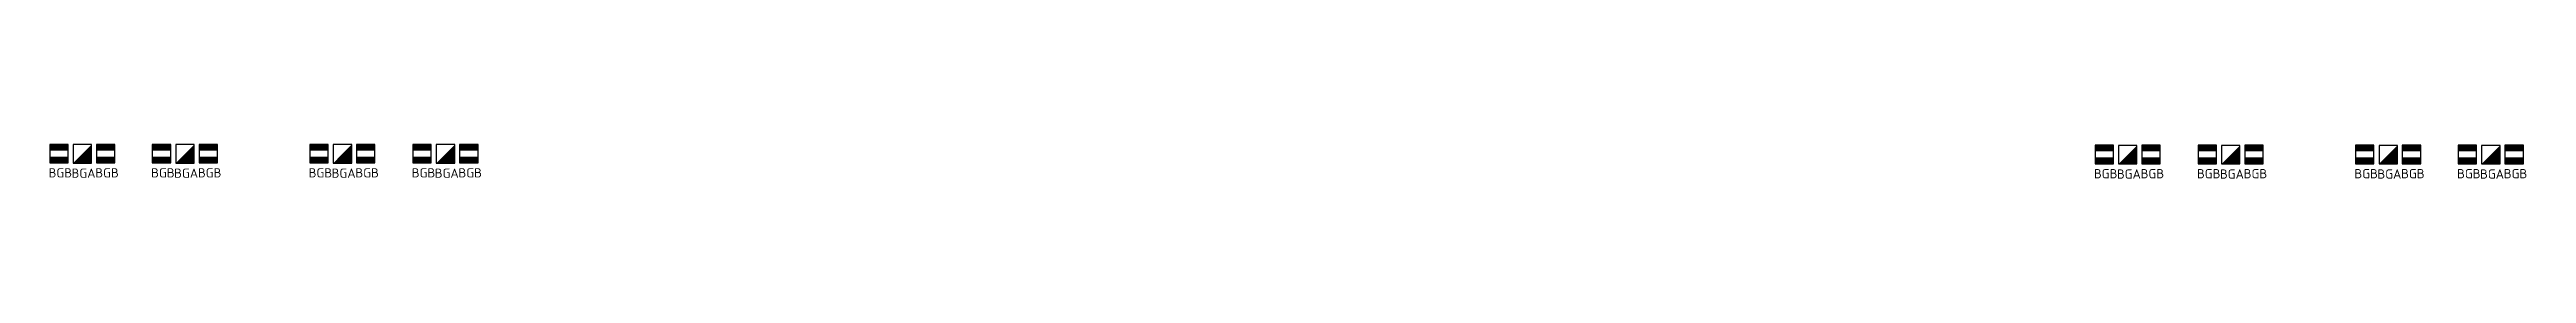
# Model space of a CAD drawing. Header units: millimetres. Extents: x 11019 to 672023, y -45952 to 891139.
# Drawn here: x 321358 to 388577, y 247092 to 248021 of the extents above; entities that cross this region are included whole.
import ezdxf
from ezdxf.enums import TextEntityAlignment as Align

# ---------------------------------------------------------------- set-up
doc = ezdxf.new("R2010")
doc.units = ezdxf.units.MM
doc.layers.add('RC-Извещатели_охранные', color=5, linetype='Continuous', lineweight=30)
doc.layers.add('RC-Позиционные_обозначения', color=7, linetype='Continuous')
doc.styles.add('KOSTY_STYLE', font='isocpeur.ttf')
doc.styles.add('RubezhCAD', font='isocpeur.ttf', dxfattribs={"width": 0.8})
doc.styles.get("Standard").update_dxf_attribs({"font": 'arial.ttf'})

# ---------------------------------------------------------------- blocks, each defined once
blk = doc.blocks.new('RC-UGO-IOZ-02')
blk.add_wipeout([(2.5, -2.5), (2.5, 2.5), (-2.5, 2.5), (-2.5, -2.5)]).dxf.layer = 'RC-Извещатели_охранные'
blk.add_wipeout([(-2.5, -2.5), (-2.5, 2.5), (2.5, 2.5), (2.5, -2.5)]).dxf.layer = 'RC-Извещатели_охранные'
at = {"layer": 'RC-Извещатели_охранные'}
h = blk.add_hatch(color=256, dxfattribs=at)
h.dxf.hatch_style = 1
h.paths.add_polyline_path([(2.5, -2.5), (2.5, 2.5), (0, 0), (-2.5, -2.5)])
blk.add_lwpolyline([(-2.5, -2.5), (2.5, -2.5), (2.5, 2.5), (-2.5, 2.5)], close=True, dxfattribs=at)
at = {"layer": 'RC-Извещатели_охранные', "color": 7, "style": 'RubezhCAD', "width": 0.8}
blk.add_attdef('PSTN', text='', height=2.5, dxfattribs=at).set_placement((0.98, 2.6), align=Align.BOTTOM_LEFT)
blk = doc.blocks.new('RC-UGO-IOM-02')
at = {"layer": 'RC-Извещатели_охранные'}
blk.add_point((0, 0), dxfattribs=at)
blk.add_wipeout([(2.5, -2.5), (2.5, 2.5), (-2.5, 2.5), (-2.5, -2.5)]).dxf.layer = 'RC-Извещатели_охранные'
blk.add_wipeout([(-2.5, -2.5), (-2.5, 2.5), (2.5, 2.5), (2.5, -2.5)]).dxf.layer = 'RC-Извещатели_охранные'
h = blk.add_hatch(color=256, dxfattribs=at)
h.dxf.hatch_style = 1
h.paths.add_polyline_path([(2.5, 0.8), (2.5, 2.51), (-2.5, 2.5), (-2.5, 0.8)])
h = blk.add_hatch(color=256, dxfattribs=at)
h.dxf.hatch_style = 1
h.paths.add_polyline_path([(2.5, -2.5), (2.5, -0.79), (-2.5, -0.8), (-2.5, -2.5)])
blk.add_lwpolyline([(-2.5, -2.5), (2.5, -2.5), (2.5, 2.5), (-2.5, 2.5)], close=True, dxfattribs=at)
blk.add_attdef('PSTN', text='', height=2.5, dxfattribs=at).set_placement((0.98, 2.6), align=Align.BOTTOM_LEFT)

msp = doc.modelspace()

# ---------------------------------------------------------------- block references
at = {"layer": 'RC-Извещатели_охранные', "lineweight": 30, "ltscale": 30}
ref = msp.add_blockref('RC-UGO-IOZ-02', (322249, 247764), dxfattribs=dict(at, xscale=100, yscale=100, zscale=100))
ref.add_attrib('PSTN', 'BGA', dxfattribs={"color": 7, "height": 250, "style": 'KOSTY_STYLE'}).set_placement((321955, 247366), align=Align.TOP_LEFT)
ref = msp.add_blockref('RC-UGO-IOZ-02', (325034, 247764), dxfattribs=dict(at, xscale=100, yscale=100, zscale=100))
ref.add_attrib('PSTN', 'BGA', dxfattribs={"color": 7, "height": 250, "style": 'KOSTY_STYLE'}).set_placement((324740, 247366), align=Align.TOP_LEFT)
ref = msp.add_blockref('RC-UGO-IOZ-02', (329308, 247764), dxfattribs=dict(at, xscale=100, yscale=100, zscale=100))
ref.add_attrib('PSTN', 'BGA', dxfattribs={"color": 7, "height": 250, "style": 'KOSTY_STYLE'}).set_placement((329014, 247366), align=Align.TOP_LEFT)
ref = msp.add_blockref('RC-UGO-IOZ-02', (332105, 247764), dxfattribs=dict(at, xscale=100, yscale=100, zscale=100))
ref.add_attrib('PSTN', 'BGA', dxfattribs={"color": 7, "height": 250, "style": 'KOSTY_STYLE'}).set_placement((331812, 247366), align=Align.TOP_LEFT)
ref = msp.add_blockref('RC-UGO-IOZ-02', (377755, 247741), dxfattribs=dict(at, xscale=100, yscale=100, zscale=100))
ref.add_attrib('PSTN', 'BGA', dxfattribs={"color": 7, "height": 250, "style": 'KOSTY_STYLE'}).set_placement((377462, 247343), align=Align.TOP_LEFT)
ref = msp.add_blockref('RC-UGO-IOZ-02', (380552, 247741), dxfattribs=dict(at, xscale=100, yscale=100, zscale=100))
ref.add_attrib('PSTN', 'BGA', dxfattribs={"color": 7, "height": 250, "style": 'KOSTY_STYLE'}).set_placement((380258, 247343), align=Align.TOP_LEFT)
ref = msp.add_blockref('RC-UGO-IOZ-02', (384825, 247741), dxfattribs=dict(at, xscale=100, yscale=100, zscale=100))
ref.add_attrib('PSTN', 'BGA', dxfattribs={"color": 7, "height": 250, "style": 'KOSTY_STYLE'}).set_placement((384531, 247343), align=Align.TOP_LEFT)
ref = msp.add_blockref('RC-UGO-IOZ-02', (387611, 247741), dxfattribs=dict(at, xscale=100, yscale=100, zscale=100))
ref.add_attrib('PSTN', 'BGA', dxfattribs={"color": 7, "height": 250, "style": 'KOSTY_STYLE'}).set_placement((387317, 247343), align=Align.TOP_LEFT)

# ---------------------------------------------------------------- next in the draw order: block references
at = {"layer": 'RC-Извещатели_охранные', "color": 1, "lineweight": 30, "ltscale": 30}
ref = msp.add_blockref('RC-UGO-IOM-02', (321612, 247771), dxfattribs=dict(at, xscale=100, yscale=100, zscale=100))
ref.add_attrib('PSTN', 'BGB', (321332, 247125), dxfattribs={"layer": 'RC-Позиционные_обозначения', "height": 250, "style": 'RubezhCAD'})
ref = msp.add_blockref('RC-UGO-IOM-02', (322881, 247771), dxfattribs=dict(at, xscale=100, yscale=100, zscale=100))
ref.add_attrib('PSTN', 'BGB', (322600, 247125), dxfattribs={"layer": 'RC-Позиционные_обозначения', "height": 250, "style": 'RubezhCAD'})
ref = msp.add_blockref('RC-UGO-IOM-02', (324397, 247771), dxfattribs=dict(at, xscale=100, yscale=100, zscale=100))
ref.add_attrib('PSTN', 'BGB', (324116, 247125), dxfattribs={"layer": 'RC-Позиционные_обозначения', "height": 250, "style": 'RubezhCAD'})
ref = msp.add_blockref('RC-UGO-IOM-02', (325665, 247771), dxfattribs=dict(at, xscale=100, yscale=100, zscale=100))
ref.add_attrib('PSTN', 'BGB', (325385, 247125), dxfattribs={"layer": 'RC-Позиционные_обозначения', "height": 250, "style": 'RubezhCAD'})
ref = msp.add_blockref('RC-UGO-IOM-02', (328671, 247771), dxfattribs=dict(at, xscale=100, yscale=100, zscale=100))
ref.add_attrib('PSTN', 'BGB', (328390, 247125), dxfattribs={"layer": 'RC-Позиционные_обозначения', "height": 250, "style": 'RubezhCAD'})
ref = msp.add_blockref('RC-UGO-IOM-02', (329939, 247771), dxfattribs=dict(at, xscale=100, yscale=100, zscale=100))
ref.add_attrib('PSTN', 'BGB', (329658, 247125), dxfattribs={"layer": 'RC-Позиционные_обозначения', "height": 250, "style": 'RubezhCAD'})
ref = msp.add_blockref('RC-UGO-IOM-02', (331468, 247771), dxfattribs=dict(at, xscale=100, yscale=100, zscale=100))
ref.add_attrib('PSTN', 'BGB', (331188, 247125), dxfattribs={"layer": 'RC-Позиционные_обозначения', "height": 250, "style": 'RubezhCAD'})
ref = msp.add_blockref('RC-UGO-IOM-02', (332737, 247771), dxfattribs=dict(at, xscale=100, yscale=100, zscale=100))
ref.add_attrib('PSTN', 'BGB', (332456, 247125), dxfattribs={"layer": 'RC-Позиционные_обозначения', "height": 250, "style": 'RubezhCAD'})
ref = msp.add_blockref('RC-UGO-IOM-02', (377118, 247748), dxfattribs=dict(at, xscale=100, yscale=100, zscale=100))
ref.add_attrib('PSTN', 'BGB', (376838, 247102), dxfattribs={"layer": 'RC-Позиционные_обозначения', "height": 250, "style": 'RubezhCAD'})
ref = msp.add_blockref('RC-UGO-IOM-02', (378387, 247748), dxfattribs=dict(at, xscale=100, yscale=100, zscale=100))
ref.add_attrib('PSTN', 'BGB', (378106, 247102), dxfattribs={"layer": 'RC-Позиционные_обозначения', "height": 250, "style": 'RubezhCAD'})
ref = msp.add_blockref('RC-UGO-IOM-02', (379915, 247748), dxfattribs=dict(at, xscale=100, yscale=100, zscale=100))
ref.add_attrib('PSTN', 'BGB', (379634, 247102), dxfattribs={"layer": 'RC-Позиционные_обозначения', "height": 250, "style": 'RubezhCAD'})
ref = msp.add_blockref('RC-UGO-IOM-02', (381183, 247748), dxfattribs=dict(at, xscale=100, yscale=100, zscale=100))
ref.add_attrib('PSTN', 'BGB', (380903, 247102), dxfattribs={"layer": 'RC-Позиционные_обозначения', "height": 250, "style": 'RubezhCAD'})
ref = msp.add_blockref('RC-UGO-IOM-02', (384188, 247748), dxfattribs=dict(at, xscale=100, yscale=100, zscale=100))
ref.add_attrib('PSTN', 'BGB', (383907, 247102), dxfattribs={"layer": 'RC-Позиционные_обозначения', "height": 250, "style": 'RubezhCAD'})
ref = msp.add_blockref('RC-UGO-IOM-02', (385456, 247748), dxfattribs=dict(at, xscale=100, yscale=100, zscale=100))
ref.add_attrib('PSTN', 'BGB', (385175, 247102), dxfattribs={"layer": 'RC-Позиционные_обозначения', "height": 250, "style": 'RubezhCAD'})
ref = msp.add_blockref('RC-UGO-IOM-02', (386974, 247748), dxfattribs=dict(at, xscale=100, yscale=100, zscale=100))
ref.add_attrib('PSTN', 'BGB', (386693, 247102), dxfattribs={"layer": 'RC-Позиционные_обозначения', "height": 250, "style": 'RubezhCAD'})
ref = msp.add_blockref('RC-UGO-IOM-02', (388242, 247748), dxfattribs=dict(at, xscale=100, yscale=100, zscale=100))
ref.add_attrib('PSTN', 'BGB', (387961, 247102), dxfattribs={"layer": 'RC-Позиционные_обозначения', "height": 250, "style": 'RubezhCAD'})

doc.saveas('drawing.dxf')
